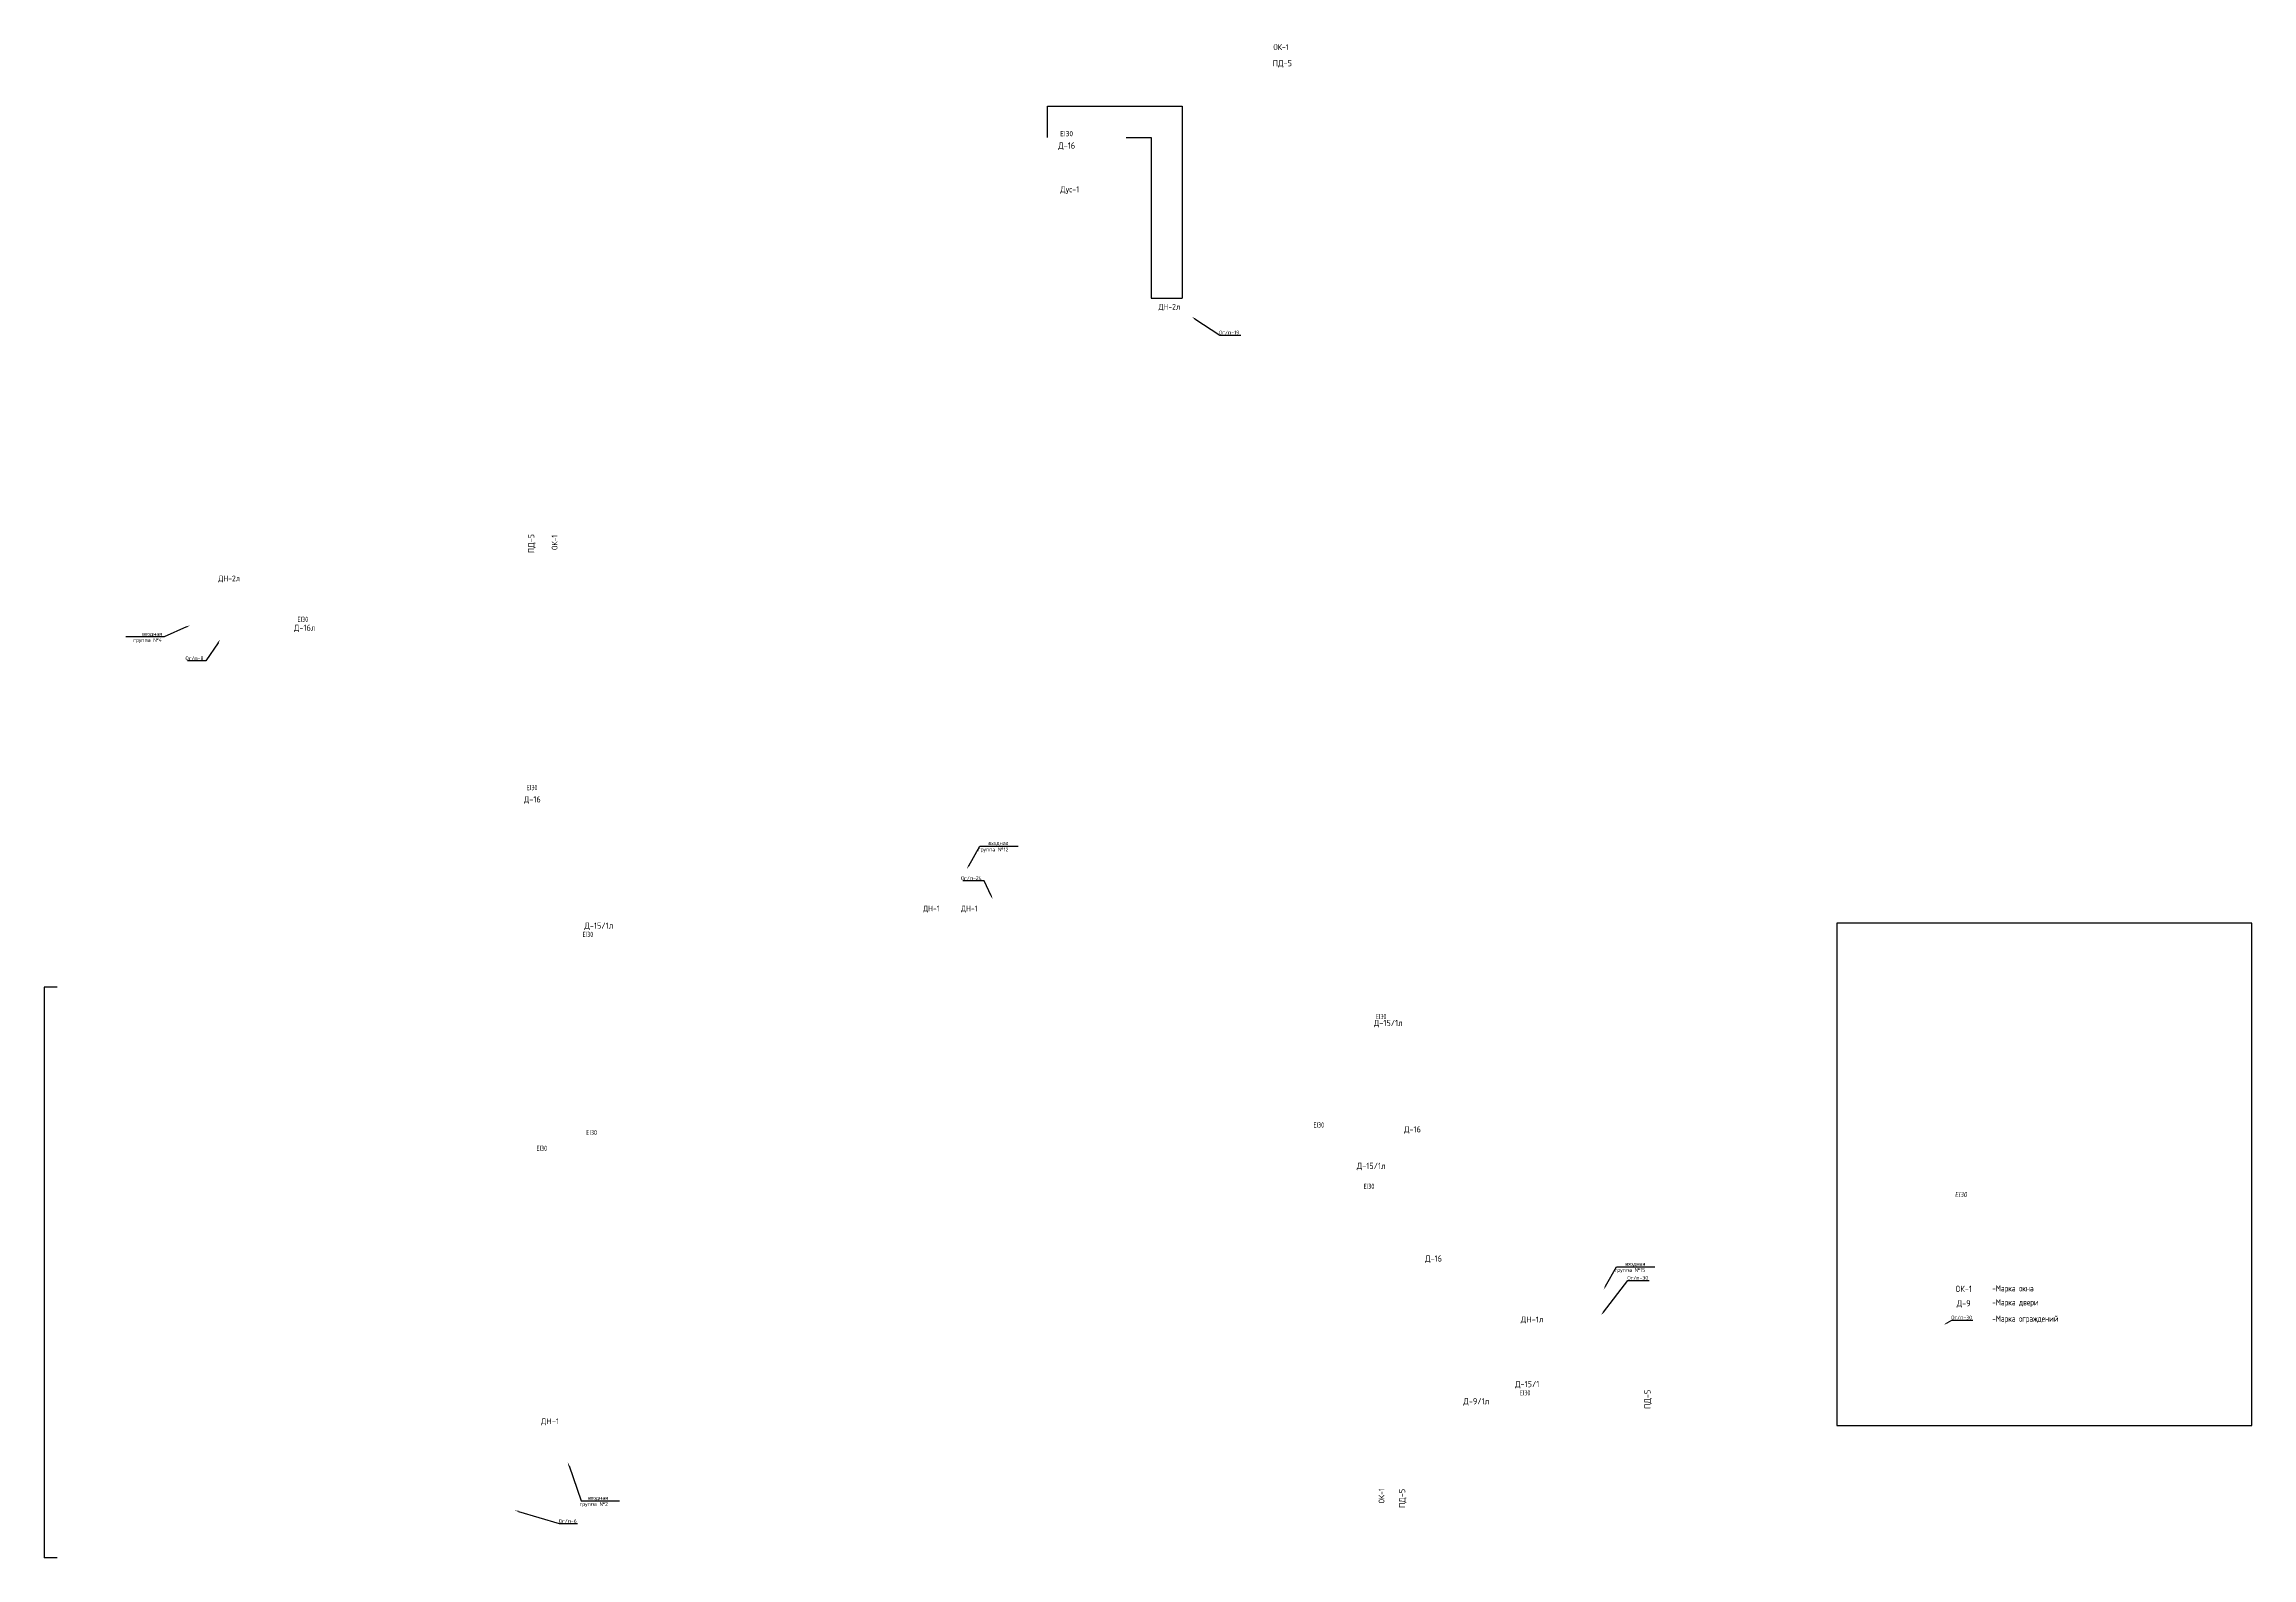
# Model space of a CAD drawing. Header units: millimetres. Extents: x -847489 to 546831, y -667201 to 947412.
# Drawn here: x -356159 to -249843, y 55206 to 128076 of the extents above; entities that cross this region are included whole.
import ezdxf
from ezdxf import colors
from ezdxf.entities.mleader import LeaderData, LeaderLine
from ezdxf.enums import TextEntityAlignment as Align
from ezdxf.math import Vec2, Vec3

# ---------------------------------------------------------------- set-up
doc = ezdxf.new("R2010")
doc.units = ezdxf.units.MM
doc.layers.add('PDF _0', color=7, linetype='Continuous')
doc.layers.add('АР_Таблицы', color=250, linetype='Continuous')
for name, color, linetype, lineweight in [('АР-Выноски', 5, 'Continuous', 5), ('АР.РД_Маркер_Двери', 76, 'Continuous', 15), ('АР_Подоконники', 163, 'Continuous', 9), ('Маркировка ОКОН на маркир. плане', 7, 'Continuous', 18)]:
    doc.layers.add(name, color=color, linetype=linetype, lineweight=lineweight)
doc.layers.add('АР_ПБ_Двери', color=7, linetype='Continuous', lineweight=15, true_color=0xdb0000)
doc.layers.add('Противопожарные', color=7, linetype='Continuous', lineweight=9, true_color=0xc92508)
doc.styles.add('ICOCPEUR', font='isocpeur.ttf')
doc.styles.add('ISOCPEUR', font='isocpeur.ttf', dxfattribs={"width": 0.7})
doc.styles.add('PDF ISOCPEUR', font='isocpeur.ttf')
doc.styles.get("Standard").update_dxf_attribs({"font": 'arial.ttf'})
doc.styles.add('Архитект', font='isocpeur.ttf', dxfattribs={"width": 0.8, "oblique": 8})
doc.styles.add('ГОСТ 2.304', font='isocpeur.ttf', dxfattribs={"width": 0.7})
doc.dimstyles.new('ISO-25', dxfattribs={"dimtxt": 2.5, "dimasz": 2.5, "dimexe": 1.25, "dimexo": 0.625, "dimtad": 1, "dimtxsty": 'Standard', "dimcen": 2.5, "dimadec": 0, "dimazin": 0, "dimtfac": 1, "dimtmove": 0, "dimatfit": 3, "dimfxl": 1, "dimarcsym": 0})

# ---------------------------------------------------------------- blocks, each defined once
blk = doc.blocks.new('*D18')
at = {"layer": 'PDF _0', "color": 0, "lineweight": -2, "transparency": 16777216}
for p, q in [((-355535, 82686), (-356157, 82686)), ((-356155, 82683), (-356155, 55208)), ((-355535, 55206), (-356157, 55206))]:
    blk.add_line(p, q, dxfattribs=at)
at = {"layer": 'PDF _0', "color": 0, "transparency": 16777216}
for points in [[(-356156, 82683), (-356155, 82683), (-356155, 82686)], [(-356156, 55208), (-356155, 55208), (-356155, 55206)]]:
    blk.add_solid(points, dxfattribs=at)
at = {"layer": 'PDF _0', "color": 0, "transparency": 16777216, "insert": (-356157, 68946), "char_height": 2.5, "attachment_point": 5, "rotation": 90, "bg_fill": 3, "box_fill_scale": 1.1, "bg_fill_color": 256, "bg_fill_true_color": 13158600, "bg_fill_transparency": 0}
blk.add_mtext('27480', dxfattribs=at)

msp = doc.modelspace()

# ---------------------------------------------------------------- linework, layer by layer
at = {"layer": 'PDF _0', "color": 6}
for points in [[(-307843.624, 123589.949), (-307843.624, 125090.195), (-301353.893, 125090.195), (-301353.893, 115850.682)], [(-304052.071, 123589.949), (-302854.08, 123589.949), (-302854.08, 115850.682), (-301353.893, 115850.682)]]:
    msp.add_lwpolyline(points, dxfattribs=at)
msp.add_lwpolyline([(-269831.999, 61578.907), (-249843.063, 61578.907), (-249843.063, 85759.442), (-269831.999, 85759.442)], close=True, dxfattribs=at)

# ---------------------------------------------------------------- texts
at = {"layer": 'АР.РД_Маркер_Двери', "color": 5, "style": 'Архитект', "width": 0.8}
for s, p in [('Д-16', (-306914.658, 123195.952, 1.962)), ('Дус-1', (-306767.647, 121089.892)), ('Д-16л', (-343612.07, 99979.55)), ('Д-16', (-332650.542, 91719.997)), ('Д-15/1л', (-329447.065, 85639.108)), ('Д-15/1л', (-291430.28, 80954.798)), ('Д-16', (-290264.047, 75837.087)), ('Д-15/1л', (-292253.257, 74075.86)), ('Д-16', (-289250.158, 69615.485)), ('ОК-1', (-263719.497, 68155.175)), ('Д-9', (-263719.497, 67459.331)), ('Д-9/1л', (-287191.586, 62744.358)), ('Д-15/1', (-284738.368, 63571.058))]:
    msp.add_text(s, height=300, dxfattribs=at).set_placement(p, align=Align.MIDDLE_CENTER)
at = {"layer": 'АР.РД_Маркер_Двери', "lineweight": 0, "attachment_point": 7, "rotation": 0.00221264, "style": 'PDF ISOCPEUR'}
for s, insert, char_height in [('{\\W0.8;ДН-2л}', (-302492.512, 115240.359), 275.42308), ('{\\W0.8;ДН-2л}', (-347768.241, 102161.807), 275.42308), ('{\\W0.8;ДН-1}', (-313827.632, 86271.479), 275.42308), ('{\\W0.8;ДН-1}', (-312004.529, 86271.479), 275.42308), ('ДН-1л', (-285049.744, 66487.505), 275.4231), ('ДН-1', (-332235.607, 61585.218), 275.4231)]:
    msp.add_mtext(s, dxfattribs=dict(at, insert=insert, char_height=char_height))
at = {"layer": 'АР_ПБ_Двери', "linetype": 'Continuous', "insert": (-263849.043, 72698.962, 0), "char_height": 250, "width": 1520.10943, "attachment_point": 5, "style": 'Архитект'}
msp.add_mtext('EI30', dxfattribs=at)
at = {"layer": 'АР_Подоконники', "color": 4, "style": 'Архитект', "width": 0.8}
msp.add_text('ПД-5', height=300, dxfattribs=at).set_placement((-296530.141, 127161.225), align=Align.MIDDLE_CENTER)
for p in [(-332705.796, 104033.542), (-278949.829, 62838.089), (-290764.537, 58067.049)]:
    msp.add_text('ПД-5', height=300, rotation=90, dxfattribs=at).set_placement(p, align=Align.MIDDLE_CENTER)
at = {"layer": 'АР_Таблицы', "ltscale": 100, "char_height": 300, "width": 7500, "attachment_point": 4, "style": 'ISOCPEUR'}
for s, insert in [('-Марка окна', (-262346.499, 68139.699)), ('-Марка двери', (-262346.499, 67467.099)), ('-Марка ограждений', (-262346.499, 66679.003))]:
    msp.add_mtext(s, dxfattribs=dict(at, insert=insert))
at = {"layer": 'Маркировка ОКОН на маркир. плане', "lineweight": 0, "insert": (-296236, 127798.842), "char_height": 275.42308, "width": 630.40394, "attachment_point": 9, "rotation": 359.99778736, "style": 'PDF ISOCPEUR'}
msp.add_mtext('{\\W0.8;ОК-1}', dxfattribs=at)
at = {"layer": 'Маркировка ОКОН на маркир. плане', "lineweight": 0, "char_height": 275.42308, "attachment_point": 9, "rotation": 89.99778736, "style": 'PDF ISOCPEUR'}
for insert in [(-331438.795, 104453.211), (-291617.185, 58548.889, 0.375)]:
    msp.add_mtext('{\\W0.8;ОК-1}', dxfattribs=dict(at, insert=insert))
at = {"layer": 'Противопожарные', "color": 2, "ltscale": 100, "char_height": 250, "width": 1520.10943, "attachment_point": 5, "style": 'ГОСТ 2.304'}
for s, insert in [('{\\W0.85;EI30}', (-306920.261, 123768.691, -1.962)), ('EI30', (-343700.5, 100385)), ('EI30', (-332658.5, 92286)), ('EI30', (-329971.927, 85219.507)), ('EI30', (-291773.25, 81266.733)), ('EI30', (-329793.015, 75683.139)), ('EI30', (-294774.254, 76044.701)), ('EI30', (-332193.315, 74921.139)), ('EI30', (-292357.975, 73091.47)), ('EI30', (-284841.959, 63149.286))]:
    msp.add_mtext(s, dxfattribs=dict(at, insert=insert))

# ---------------------------------------------------------------- dimensions: what is measured, and where the dimension line sits
at = {"layer": 'PDF _0', "color": 144}
dim = msp.add_linear_dim(base=(-356155.317, 55205.682), p1=(-355534.754, 82685.682), p2=(-355534.754, 55205.682), angle=90, dimstyle='ISO-25', override={"dimtfill": 1, "dimarcsym": 1}, dxfattribs=at)
dim.commit()
dim.dimension.update_dxf_attribs({"geometry": '*D18', "text_midpoint": (-356157.218, 68945.682)})

# ---------------------------------------------------------------- leaders
at = {"layer": 'АР-Выноски'}
ml = msp.add_multileader_mtext('Standard', dxfattribs=at)
ml.set_content('Ог/п-19', color=256, style='ICOCPEUR')
ml.set_leader_properties()
ml.build(insert=Vec2(0, 0))
ml.multileader.update_dxf_attribs({"text_left_attachment_type": 6, "text_right_attachment_type": 6, "dogleg_length": 72, "arrow_head_size": 180})
ctx = ml.context
ctx.base_point, ctx.char_height, ctx.arrow_head_size, ctx.landing_gap_size, ctx.plane_origin = Vec3(-299454.152, 114069.271), 180, 180, 18, Vec3(-311309.917, 117055.529)
ctx.left_attachment, ctx.right_attachment, ctx.text_align_type = 6, 6, 2
notes = []
notes.append((ctx, [(1, (1, 1, 0), (-299543.79, 114069.271), (1, 0), 89.638, [(0, [(-300891.038, 114950.682)], 0, [])])]))
ctx.mtext.insert, ctx.mtext.width, ctx.mtext.alignment, ctx.mtext.flow_direction = Vec3(-298608.152, 114285.271), 1726.91899, 3, 5
ml = msp.add_multileader_mtext('Standard', dxfattribs=at)
ml.set_content('входная группа №4', color=256, style='ICOCPEUR')
ml.set_leader_properties()
ml.build(insert=Vec2(0, 0))
ml.multileader.update_dxf_attribs({"text_left_attachment_type": 6, "text_right_attachment_type": 6, "dogleg_length": 72, "arrow_head_size": 180})
ctx = ml.context
ctx.base_point, ctx.char_height, ctx.arrow_head_size, ctx.landing_gap_size, ctx.plane_origin = Vec3(-351708.575, 99545.428), 180, 180, 18, Vec3(-359802.698, 102101.293)
ctx.left_attachment, ctx.right_attachment, ctx.text_align_type = 6, 6, 2
notes.append((ctx, [(0, (1, 1, 0), (-350376.937, 99545.428), (-1, 0), 89.638, [(0, [(-349142.182, 100094.446)], 0, [])])]))
ctx.mtext.insert, ctx.mtext.width, ctx.mtext.alignment, ctx.mtext.flow_direction = Vec3(-350484.575, 99779.428), 1726.91899, 3, 5
ml = msp.add_multileader_mtext('Standard', dxfattribs=at)
ml.set_content('Ог/п-8', color=256, style='ICOCPEUR')
ml.set_leader_properties()
ml.build(insert=Vec2(0, 0))
ml.multileader.update_dxf_attribs({"text_left_attachment_type": 6, "text_right_attachment_type": 6, "dogleg_length": 72, "arrow_head_size": 180})
ctx = ml.context
ctx.base_point, ctx.char_height, ctx.arrow_head_size, ctx.landing_gap_size, ctx.plane_origin = Vec3(-349236.825, 98382.787), 180, 180, 18, Vec3(-358344.555, 101414.669)
ctx.left_attachment, ctx.right_attachment, ctx.text_align_type = 6, 6, 2
notes.append((ctx, [(0, (1, 1, 0), (-348373.188, 98382.787), (-1, 0), 89.638, [(0, [(-347684.038, 99407.822)], 0, [])])]))
ctx.mtext.insert, ctx.mtext.width, ctx.mtext.alignment, ctx.mtext.flow_direction = Vec3(-348480.825, 98598.787), 1726.91899, 3, 5
ml = msp.add_multileader_mtext('Standard', dxfattribs=at)
ml.set_content('входная группа №12', color=256, style='ICOCPEUR')
ml.set_leader_properties()
ml.build(insert=Vec2(0, 0))
ml.multileader.update_dxf_attribs({"text_left_attachment_type": 6, "text_right_attachment_type": 6, "dogleg_length": 72, "arrow_head_size": 180})
ctx = ml.context
ctx.base_point, ctx.char_height, ctx.arrow_head_size, ctx.landing_gap_size, ctx.plane_origin = Vec3(-311016.893, 89463.037), 180, 180, 18, Vec3(-322235.132, 89340.788)
ctx.left_attachment, ctx.right_attachment, ctx.text_align_type = 6, 6, 2
notes.append((ctx, [(1, (1, 1, 0), (-311106.53, 89463.037), (1, 0), 89.638, [(0, [(-311724.94, 88370.682)], 0, [])])]))
ctx.mtext.insert, ctx.mtext.width, ctx.mtext.alignment, ctx.mtext.flow_direction = Vec3(-309720.893, 89697.037), 1726.91899, 3, 5
ml = msp.add_multileader_mtext('Standard', dxfattribs=at)
ml.set_content('Ог/п-24', color=256, style='ICOCPEUR')
ml.set_leader_properties()
ml.build(insert=Vec2(0, 0))
ml.multileader.update_dxf_attribs({"text_left_attachment_type": 6, "text_right_attachment_type": 6, "dogleg_length": 72, "arrow_head_size": 180})
ctx = ml.context
ctx.base_point, ctx.char_height, ctx.arrow_head_size, ctx.landing_gap_size, ctx.plane_origin = Vec3(-311905.268, 87802.294, 0.304), 180, 180, 18, Vec3(-321140.533, 88920.051, 0.304)
ctx.left_attachment, ctx.right_attachment, ctx.text_align_type = 6, 6, 2
notes.append((ctx, [(0, (1, 1, 0), (-310897.63, 87802.294, 0.304), (-1, 0), 89.638, [(0, [(-310480.016, 86913.203, 0.304)], 0, [])])]))
ctx.mtext.insert, ctx.mtext.width, ctx.mtext.alignment, ctx.mtext.flow_direction = Vec3(-311005.268, 88018.294, 0.304), 1726.91899, 3, 5
ml = msp.add_multileader_mtext('Standard', dxfattribs=at)
ml.set_content('входная группа №15', color=256, style='ICOCPEUR')
ml.set_leader_properties()
ml.build(insert=Vec2(0, 0))
ml.multileader.update_dxf_attribs({"text_left_attachment_type": 6, "text_right_attachment_type": 6, "dogleg_length": 72, "arrow_head_size": 180})
ctx = ml.context
ctx.base_point, ctx.char_height, ctx.arrow_head_size, ctx.landing_gap_size, ctx.plane_origin = Vec3(-280349.054, 69218.358), 180, 180, 18, Vec3(-291567.293, 69096.109)
ctx.left_attachment, ctx.right_attachment, ctx.text_align_type = 6, 6, 2
notes.append((ctx, [(1, (1, 1, 0), (-280438.691, 69218.358), (1, 0), 89.638, [(0, [(-281057.101, 68126.003)], 0, [])])]))
ctx.mtext.insert, ctx.mtext.width, ctx.mtext.alignment, ctx.mtext.flow_direction = Vec3(-279053.054, 69452.358), 1726.91899, 3, 5
ml = msp.add_multileader_mtext('Standard', dxfattribs=at)
ml.set_content('Ог/п-30', color=256, style='ICOCPEUR')
ml.set_leader_properties()
ml.build(insert=Vec2(0, 0))
ml.multileader.update_dxf_attribs({"text_left_attachment_type": 6, "text_right_attachment_type": 6, "dogleg_length": 72, "arrow_head_size": 180})
ctx = ml.context
ctx.base_point, ctx.char_height, ctx.arrow_head_size, ctx.landing_gap_size, ctx.plane_origin = Vec3(-279797.152, 68558.29), 180, 180, 18, Vec3(-291842.077, 68897.082)
ctx.left_attachment, ctx.right_attachment, ctx.text_align_type = 6, 6, 2
notes.append((ctx, [(1, (1, 1, 0), (-279886.79, 68558.29), (1, 0), 89.638, [(0, [(-281181.561, 66890.235)], 0, [])])]))
ctx.mtext.insert, ctx.mtext.width, ctx.mtext.alignment, ctx.mtext.flow_direction = Vec3(-278915.152, 68774.29), 1726.91899, 3, 5
ml = msp.add_multileader_mtext('Standard', dxfattribs=at)
ml.set_content('Ог/п-30', color=256, style='ICOCPEUR')
ml.set_leader_properties()
ml.build(insert=Vec2(0, 0))
ml.multileader.update_dxf_attribs({"text_left_attachment_type": 6, "text_right_attachment_type": 6, "dogleg_length": 72, "arrow_head_size": 180})
ctx = ml.context
ctx.base_point, ctx.char_height, ctx.arrow_head_size, ctx.landing_gap_size, ctx.plane_origin = Vec3(-264201.595, 66648.175), 180, 180, 18, Vec3(-276408.769, 67578.974)
ctx.left_attachment, ctx.right_attachment, ctx.text_align_type = 6, 6, 2
notes.append((ctx, [(1, (1, 1, 0), (-264291.232, 66648.175), (1, 0), 89.638, [(0, [(-264677.106, 66423.688)], 0, [])])]))
ctx.mtext.insert, ctx.mtext.width, ctx.mtext.alignment, ctx.mtext.flow_direction = Vec3(-263319.595, 66864.175), 1726.91899, 3, 5
ml = msp.add_multileader_mtext('Standard', dxfattribs=at)
ml.set_content('входная группа №2', color=256, style='ICOCPEUR')
ml.set_leader_properties()
ml.build(insert=Vec2(0, 0))
ml.multileader.update_dxf_attribs({"text_left_attachment_type": 6, "text_right_attachment_type": 6, "dogleg_length": 72, "arrow_head_size": 180})
ctx = ml.context
ctx.base_point, ctx.char_height, ctx.arrow_head_size, ctx.landing_gap_size, ctx.plane_origin = Vec3(-330213.502, 57952.719, 1.138), 180, 180, 18, Vec3(-341602.802, 61812.644, 1.138)
ctx.left_attachment, ctx.right_attachment, ctx.text_align_type = 6, 6, 2
notes.append((ctx, [(1, (1, 1, 0), (-330303.14, 57952.719, 1.138), (1, 0), 89.638, [(0, [(-330942.285, 59805.796, 1.138)], 0, [])])]))
ctx.mtext.insert, ctx.mtext.width, ctx.mtext.alignment, ctx.mtext.flow_direction = Vec3(-329007.502, 58186.719, 1.138), 1726.91899, 3, 5
ml = msp.add_multileader_mtext('Standard', dxfattribs=at)
ml.set_content('Ог/п-6', color=256, style='ICOCPEUR')
ml.set_leader_properties()
ml.build(insert=Vec2(0, 0))
ml.multileader.update_dxf_attribs({"text_left_attachment_type": 6, "text_right_attachment_type": 6, "dogleg_length": 72, "arrow_head_size": 180})
ctx = ml.context
ctx.base_point, ctx.char_height, ctx.arrow_head_size, ctx.landing_gap_size, ctx.plane_origin = Vec3(-331265.165, 56853.768), 180, 180, 18, Vec3(-344156.007, 59499.698)
ctx.left_attachment, ctx.right_attachment, ctx.text_align_type = 6, 6, 2
notes.append((ctx, [(1, (1, 1, 0), (-331354.803, 56853.768), (1, 0), 89.638, [(0, [(-333495.491, 57492.851)], 0, [])])]))
ctx.mtext.insert, ctx.mtext.width, ctx.mtext.alignment, ctx.mtext.flow_direction = Vec3(-330509.165, 57069.768), 1726.91899, 3, 5
for ctx, leaders in notes:
    for number, flags, end, landing, length, lines in leaders:
        leader = LeaderData()
        leader.index, (leader.has_last_leader_line, leader.has_dogleg_vector, leader.attachment_direction) = number, flags
        leader.last_leader_point, leader.dogleg_vector, leader.dogleg_length = Vec3(end), Vec3(landing), length
        for number, points, colour, breaks in lines:
            line = LeaderLine()
            line.index, line.vertices, line.color, line.breaks = number, Vec3.list(points), colors.encode_raw_color(colour), breaks
            leader.lines.append(line)
        ctx.leaders.append(leader)

doc.saveas('drawing.dxf')
